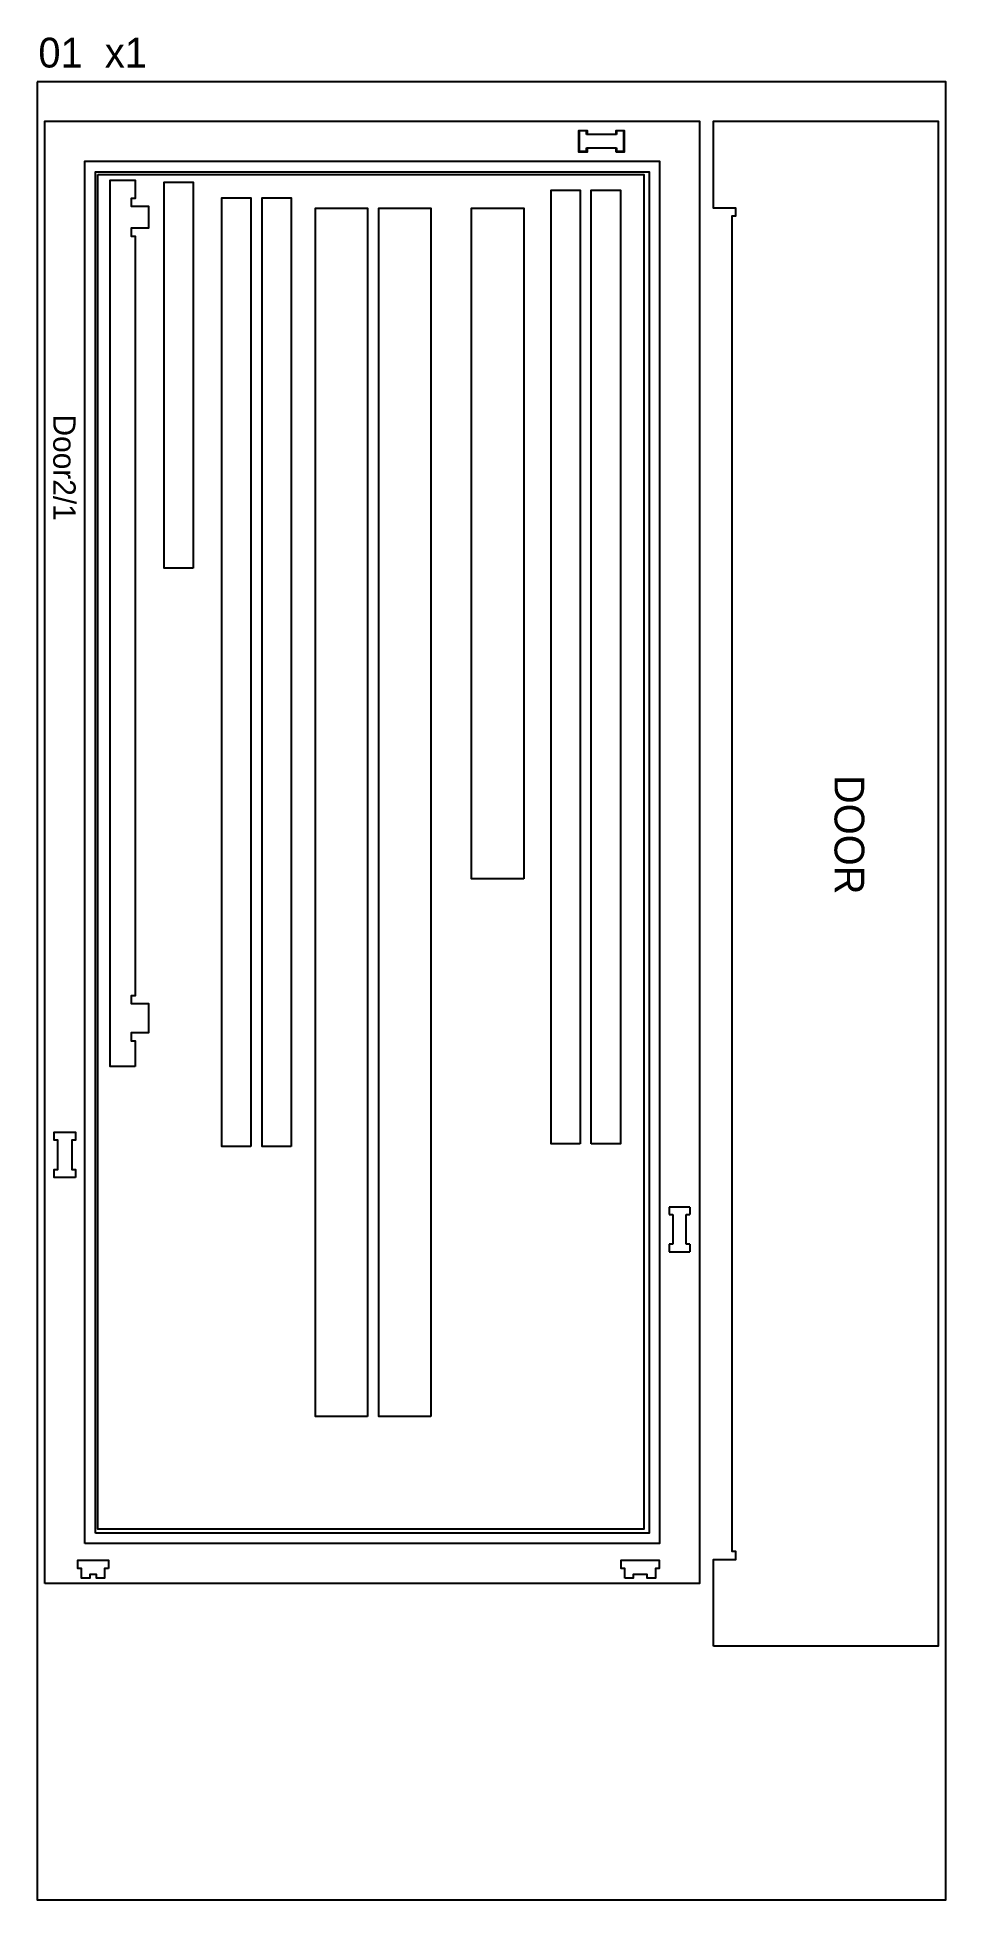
# Model space of a CAD drawing. Header units: inches. Extents: x -19170 to 42346, y 18707 to 54393.
# Drawn here: x -18981 to -17761, y 21707 to 24206 of the extents above; entities that cross this region are included whole.
import ezdxf

# ---------------------------------------------------------------- set-up
doc = ezdxf.new("R2010")
doc.units = ezdxf.units.IN
doc.header["$MEASUREMENT"] = 0
for name, color, linetype in [('00_SHEET_BirchPlywood_2440x1220x18', 74, 'CONTINUOUS'), ('1_3mmTOOL_2mmDEEP_CENTRE', 2, 'CONTINUOUS'), ('2_ROUT_7mmDEEP', 6, 'CONTINUOUS'), ('4_6mmTOOL_CUTTHROUGH_INSIDE', 4, 'CONTINUOUS'), ('5_6mmTOOL_CUTTHROUGH_OUTSIDE', 5, 'CONTINUOUS')]:
    doc.layers.add(name, color=color, linetype=linetype)

msp = doc.modelspace()

# ---------------------------------------------------------------- texts
at = {"layer": '00_SHEET_BirchPlywood_2440x1220x18', "insert": (-18979.7, 24205.8), "char_height": 40, "attachment_point": 1}
msp.add_mtext_dynamic_manual_height_columns('01  x1', width=871.788, gutter_width=200, heights=[0], dxfattribs=at)
at = {"layer": '1_3mmTOOL_2mmDEEP_CENTRE', "attachment_point": 1, "rotation": 270}
for s, insert, char_height in [('\\A1;{\\W5.72485; }Door2/1', (-18929.7, 23763.9), 30), ('{\\W4.83531; }DOOR', (-17870.6, 23288.2), 40)]:
    msp.add_mtext_dynamic_manual_height_columns(s, width=533.492, gutter_width=200, heights=[0], dxfattribs=dict(at, insert=insert, char_height=char_height))

# ---------------------------------------------------------------- linework, layer by layer
at = {"layer": '00_SHEET_BirchPlywood_2440x1220x18'}
msp.add_lwpolyline([(-18981.2, 24146.6), (-18981.2, 21706.6), (-17761.2, 21706.6), (-17761.2, 24146.6)], close=True, dxfattribs=at)
at = {"layer": '2_ROUT_7mmDEEP'}
for p, q in [((-18253.5, 24080.9), (-18253.5, 24052.9)), ((-18243.5, 24080.9), (-18253.5, 24080.9)), ((-18243.5, 24075.9), (-18243.5, 24080.9)), ((-18203.5, 24075.9), (-18243.5, 24075.9)), ((-18193.5, 24080.9), (-18203.5, 24080.9)), ((-18203.5, 24080.9), (-18203.5, 24075.9)), ((-18193.5, 24052.9), (-18193.5, 24080.9)), ((-18243.5, 24052.9), (-18253.5, 24052.9)), ((-18243.5, 24052.9), (-18243.5, 24057.9)), ((-18243.5, 24057.9), (-18203.5, 24057.9)), ((-18203.5, 24057.9), (-18203.5, 24052.9)), ((-18193.5, 24052.9), (-18203.5, 24052.9)), ((-18132.7, 22636.4), (-18132.7, 22626.4)), ((-18104.7, 22636.4), (-18132.7, 22636.4)), ((-18132.7, 22626.4), (-18127.7, 22626.4)), ((-18127.7, 22626.4), (-18127.7, 22586.4)), ((-18109.7, 22586.4), (-18109.7, 22626.4)), ((-18109.7, 22626.4), (-18104.7, 22626.4)), ((-18104.7, 22636.4), (-18104.7, 22626.4)), ((-18132.7, 22586.4), (-18132.7, 22576.4)), ((-18127.7, 22586.4), (-18132.7, 22586.4)), ((-18132.7, 22576.4), (-18104.7, 22576.4)), ((-18104.7, 22586.4), (-18109.7, 22586.4)), ((-18104.7, 22586.4), (-18104.7, 22576.4))]:
    msp.add_line(p, q, dxfattribs=at)
for points in [[(-18204, 24052.4), (-18204, 24057.4), (-18243, 24057.4), (-18243, 24052.4), (-18254, 24052.4), (-18254, 24081.4), (-18243, 24081.4), (-18243, 24076.4), (-18204, 24076.4), (-18204, 24081.4), (-18193, 24081.4), (-18193, 24052.4)], [(-18917.2, 22184.7), (-18917.2, 24039.9), (-18145.7, 24039.9), (-18145.7, 22184.7)], [(-18899.7, 24022.4), (-18166.5, 24022.4), (-18166.5, 22203.9), (-18899.7, 22203.9)], [(-18929.7, 22675.9), (-18958.7, 22675.9), (-18958.7, 22686.9), (-18953.7, 22686.9), (-18953.7, 22725.9), (-18958.7, 22725.9), (-18958.7, 22736.9), (-18929.7, 22736.9), (-18929.7, 22725.9), (-18934.7, 22725.9), (-18934.7, 22686.9), (-18929.7, 22686.9)]]:
    msp.add_lwpolyline(points, close=True, dxfattribs=at)
at = {"layer": '4_6mmTOOL_CUTTHROUGH_INSIDE'}
for points in [[(-18903.2, 22198.7), (-18903.2, 24025.9), (-18159.7, 24025.9), (-18159.7, 22198.7)], [(-18885.7, 22151.2), (-18890.7, 22151.2), (-18890.7, 22138.2), (-18901.7, 22138.2), (-18901.7, 22143.2), (-18910.7, 22143.2), (-18910.7, 22138.2), (-18921.7, 22138.2), (-18921.7, 22151.2), (-18926.7, 22151.2), (-18926.7, 22162.2), (-18885.7, 22162.2)], [(-18192.2, 22138.2), (-18192.2, 22151.2), (-18197.2, 22151.2), (-18197.2, 22162.2), (-18146.2, 22162.2), (-18146.2, 22151.2), (-18151.2, 22151.2), (-18151.2, 22138.2), (-18162.2, 22138.2), (-18162.2, 22143.2), (-18181.2, 22143.2), (-18181.2, 22138.2)]]:
    msp.add_lwpolyline(points, close=True, dxfattribs=at)
at = {"layer": '5_6mmTOOL_CUTTHROUGH_OUTSIDE'}
for points in [[(-18971, 22130.9), (-18971, 24093.7), (-18092, 24093.7), (-18092, 22130.9)], [(-18073, 22046.9), (-18073, 22163.4), (-18043, 22163.4), (-18043, 22173.9), (-18048, 22173.9), (-18048, 23966.7), (-18043, 23966.7), (-18043, 23977.2), (-18073, 23977.2), (-18073, 24093.7), (-17771.5, 24093.7), (-17771.5, 22046.9)], [(-18849.9, 22825), (-18883.4, 22825), (-18883.4, 24014.5), (-18849.9, 24014.5), (-18849.9, 23990), (-18854.9, 23990), (-18854.9, 23979.5), (-18831.9, 23979.5), (-18831.9, 23950), (-18854.9, 23950), (-18854.9, 23939.5), (-18849.9, 23939.5), (-18849.9, 22920), (-18854.9, 22920), (-18854.9, 22909.5), (-18831.9, 22909.5), (-18831.9, 22870), (-18854.9, 22870), (-18854.9, 22859.5), (-18849.9, 22859.5)], [(-18771.9, 23493.8), (-18810.9, 23493.8), (-18810.9, 24011.8), (-18771.9, 24011.8)], [(-18252.2, 22721.3), (-18291.2, 22721.3), (-18291.2, 24001.3), (-18252.2, 24001.3)], [(-18237.2, 22721.3), (-18237.2, 24001.3), (-18198.2, 24001.3), (-18198.2, 22721.3)], [(-18694.2, 22717.8), (-18733.2, 22717.8), (-18733.2, 23990.8), (-18694.2, 23990.8)], [(-18640.2, 22717.8), (-18679.2, 22717.8), (-18679.2, 23990.8), (-18640.2, 23990.8)], [(-18537.7, 22355.1), (-18607.7, 22355.1), (-18607.7, 23977), (-18537.7, 23977)], [(-18452.7, 22355.1), (-18522.7, 22355.1), (-18522.7, 23977), (-18452.7, 23977)], [(-18327.9, 23077), (-18397.9, 23077), (-18397.9, 23977), (-18327.9, 23977)]]:
    msp.add_lwpolyline(points, close=True, dxfattribs=at)

msp.set_redraw_order([(e.dxf.handle, doc.entitydb.next_handle()) for e in msp.query("TEXT MTEXT ATTDEF DIMENSION ARC_DIMENSION")])  # texts and dimensions are drawn at this point

doc.saveas('drawing.dxf')
